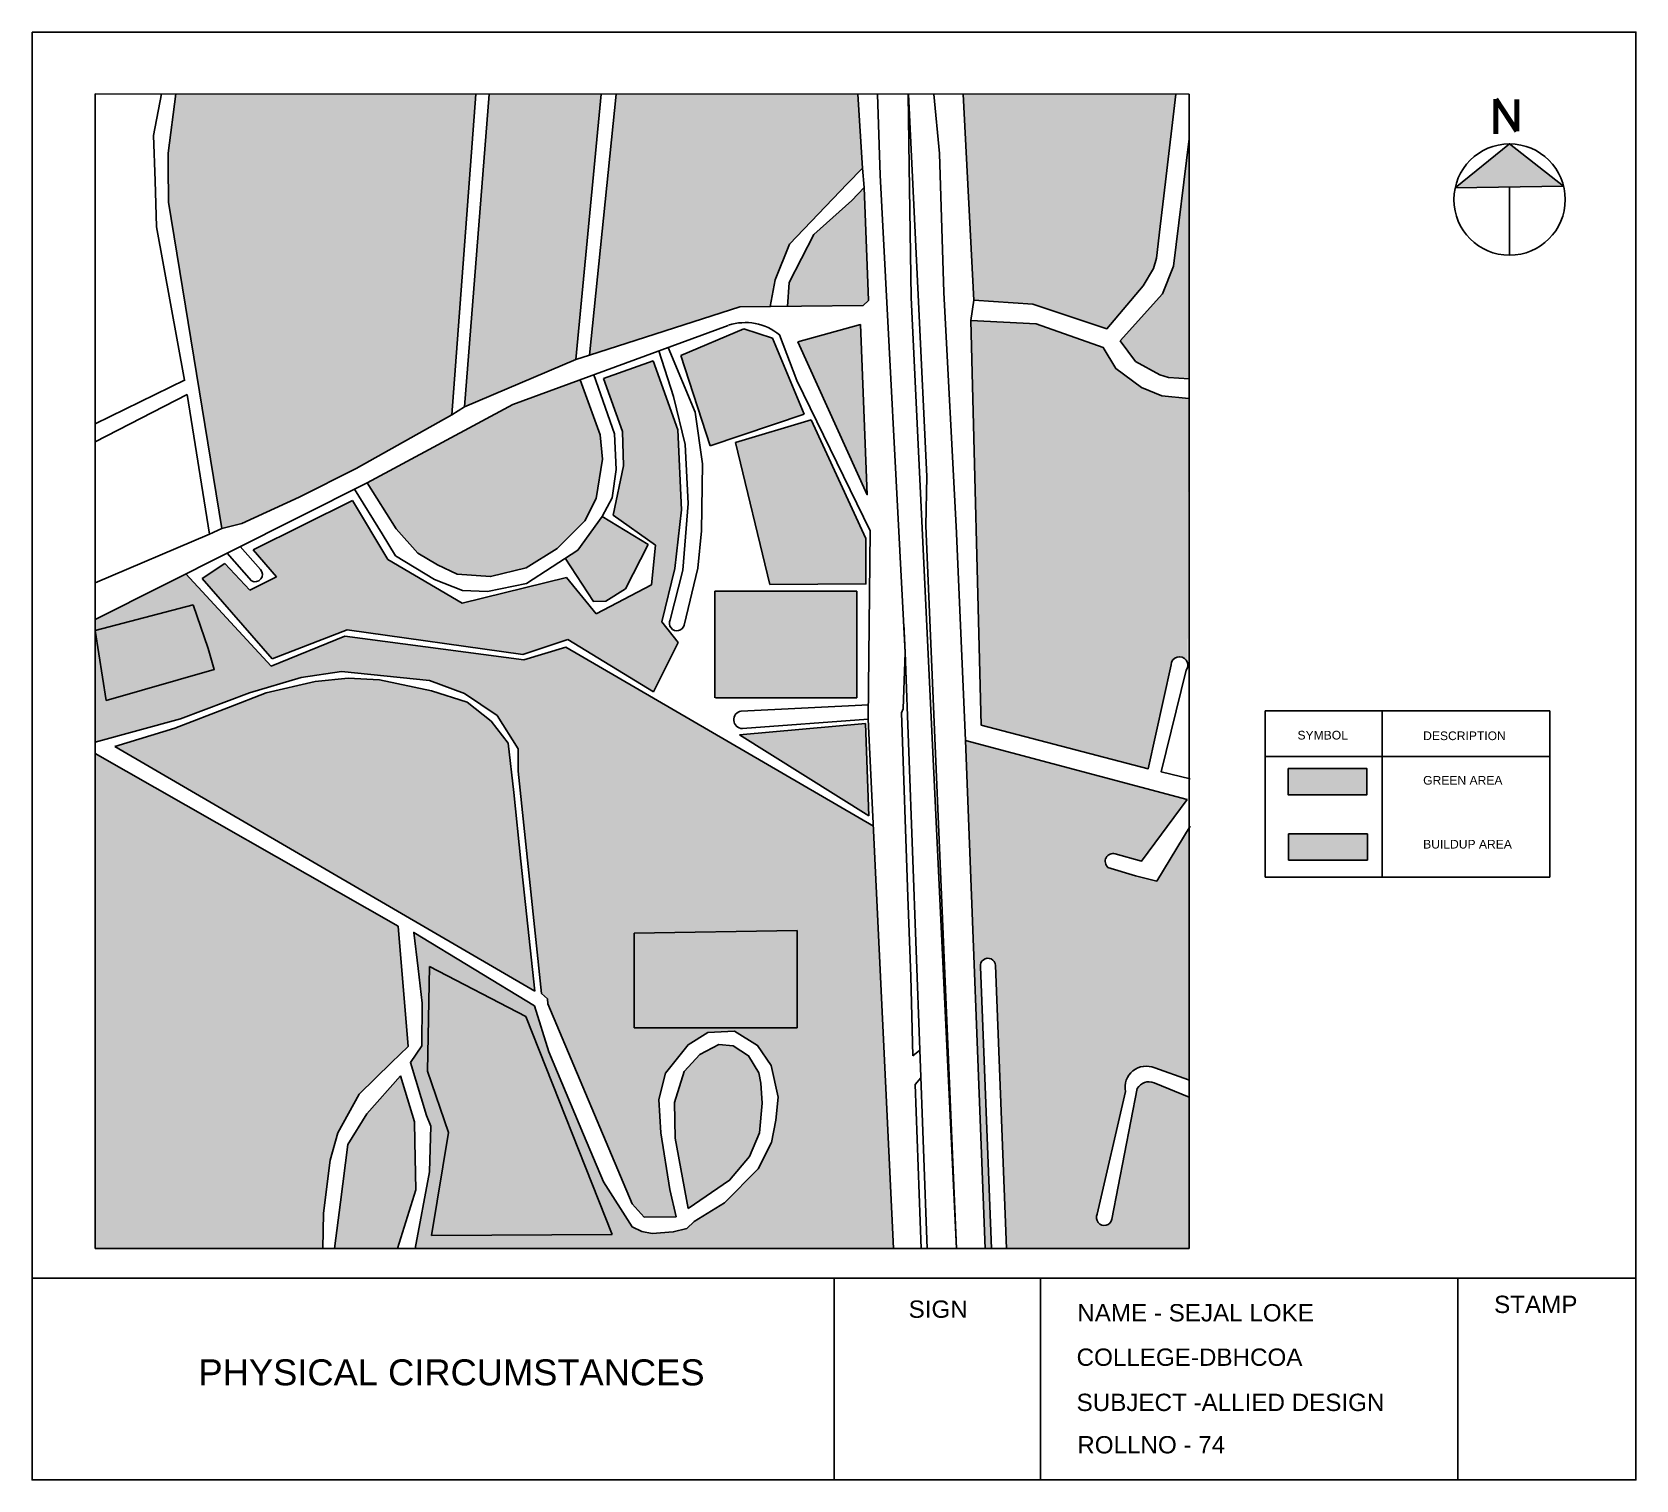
# Model space of a CAD drawing. Header units: millimetres. Extents: x -75360 to 914439, y -5036 to 71141.
# Drawn here: x 796272 to 833313, y -4866 to 28566 of the extents above; entities that cross this region are included whole.
import ezdxf

# ---------------------------------------------------------------- set-up
doc = ezdxf.new("R2010")
doc.units = ezdxf.units.MM
doc.styles.get("Standard").update_dxf_attribs({"font": 'arial.ttf'})

msp = doc.modelspace()

# ---------------------------------------------------------------- texts
at = {"attachment_point": 1}
for s, insert, char_height in [('SYMBOL', (825497, 12431), 200), ('DESCRIPTION', (828399, 12417), 200), ('GREEN AREA', (828399, 11389), 200), ('BUILDUP AREA', (828399, 9914), 200), ('SIGN', (816516, -723), 400), ('STAMP', (830038, -612), 400), ('NAME - SEJAL LOKE', (820411, -806), 400), ('COLLEGE-DBHCOA', (820395, -1832), 400), ('PHYSICAL CIRCUMSTANCES', (800115, -2082), 600), ('SUBJECT -ALLIED DESIGN', (820395, -2875), 400), ('ROLLNO - 74', (820411, -3854), 400)]:
    msp.add_mtext(s, dxfattribs=dict(at, insert=insert, char_height=char_height))

# ---------------------------------------------------------------- hatches: boundary and pattern name
at = {"true_color": 0x939598}
h = msp.add_hatch(color=252, dxfattribs=at)
h.dxf.hatch_style = 1
h.paths.add_polyline_path([(804488, 16384), (803672, 17748), (801382, 16609), (801915, 15985), (801299, 15677), (800724, 16293), (800200, 15952), (801816, 14096), (803550, 14762), (807605, 14196), (808645, 14537), (810627, 13331), (811193, 14470), (810819, 14945), (811118, 16178), (811268, 17537), (811189, 19381), (810613, 20977), (809470, 20565), (809911, 19342), (809928, 18552), (809695, 17409), (810668, 16717), (810577, 15802), (809303, 15136), (808612, 15968), (806203, 15378)])
h.paths.add_polyline_path([(809298, 17795), (809444, 18703), (809396, 19269), (808930, 20535), (807375, 19963), (804011, 18161), (804677, 17094), (805179, 16536), (805639, 16265), (806090, 16052), (806860, 15994), (807680, 16197), (808402, 16643), (809041, 17282)], flags=17)
h.paths.add_polyline_path([(799989, 15344), (797729, 14747), (797987, 13135), (800479, 13848), (800342, 14329)])
h.paths.add_polyline_path([(813941, 7823), (810174, 7760), (810174, 5573), (813941, 5573)])
h.paths.add_polyline_path([(807672, 5838), (805452, 6993), (805406, 4572), (805893, 3153), (805498, 775), (809668, 801)])
h.paths.add_polyline_path([(815319, 15655), (812039, 15655), (812039, 13194), (815319, 13194)])
h.paths.add_polyline_path([(815517, 12602), (812609, 12340), (815600, 10466)])
h.paths.add_polyline_path([(813373, 21497), (812711, 21714), (811254, 21095), (811933, 19012), (814101, 19740)])
h.paths.add_polyline_path([(815403, 21811), (813960, 21416), (815561, 17883)])
h.paths.add_polyline_path([(815097, 25060), (815448, 25425), (815343, 27133), (809764, 27135), (809146, 21103), (812620, 22219), (813315, 22227), (813433, 22848), (813761, 23667)])
h.paths.add_polyline_path([(815486, 24977), (815206, 24680), (814325, 23893), (813755, 22785), (813715, 22232), (815469, 22253), (815592, 22371)])
h.paths.add_polyline_path([(822325, 24075), (822446, 25105), (822683, 27131), (817777, 27132), (818024, 22379), (819383, 22281), (821095, 21714), (821935, 22710), (822171, 23106), (822240, 23348)])
h.paths.add_polyline_path([(822366, 20168), (821895, 20361), (821303, 20795), (821011, 21280), (819465, 21829), (817952, 21904), (818190, 12559), (822052, 11557), (822578, 13956, -0.982637), (822963, 13949), (822977, 20104)])
h.paths.add_polyline_path([(822994, 10186), (822246, 8960), (821753, 9086), (821120, 9278, -0.804471), (821287, 9590), (821892, 9419), (822948, 10848), (817829, 12209), (818281, 475), (818431, 475), (818173, 6978, -1.0475), (818523, 7013), (818779, 475), (822994, 475), (822994, 3972), (822185, 4303, 0.375622), (821798, 4171), (821212, 1154, -1.147601), (820873, 1270), (821524, 4101, -0.606709), (822200, 4646), (822994, 4365)])
h.paths.add_polyline_path([(809418, 27135), (806831, 27136), (806259, 19916), (808832, 21002)])
h.paths.add_polyline_path([(829913, -1238), (832038, -1238), (832038, -413), (829913, -413)], flags=9)
h.paths.add_polyline_path([(828334, 11076), (830266, 11076), (830266, 11489), (828334, 11489)], flags=9)
h.paths.add_polyline_path([(828327, 12104), (830336, 12104), (830336, 12516), (828327, 12516)], flags=9)
h.paths.add_polyline_path([(825434, 12119), (826699, 12119), (826699, 12531), (825434, 12531)], flags=9)
h.paths.add_polyline_path([(816391, -1349), (817957, -1349), (817957, -524), (816391, -524)], flags=9)
h.paths.add_polyline_path([(801545, -3020), (807760, -3020), (807760, -1784), (801545, -1784)], flags=9)
h.paths.add_polyline_path([(820267, -4480), (823883, -4480), (823883, -3655), (820267, -3655)], flags=9)
h.paths.add_polyline_path([(820270, -3500), (827581, -3500), (827581, -2676), (820270, -2676)], flags=9)
h.paths.add_polyline_path([(820267, -2458), (825685, -2458), (825685, -1634), (820267, -1634)], flags=9)
h.paths.add_polyline_path([(820268, -1431), (825934, -1431), (825934, -607), (820268, -607)], flags=9)
h = msp.add_hatch(color=252, dxfattribs=at)
h.dxf.hatch_style = 1
h.paths.add_polyline_path([(806523, 27136), (799590, 27138), (799417, 25768), (799417, 25480), (799419, 24641), (800654, 17105), (801120, 17215), (802441, 17823), (803756, 18491), (805966, 19725)])
h = msp.add_hatch(color=252, dxfattribs=at)
h.dxf.hatch_style = 1
h.paths.add_polyline_path([(822994, 26098), (822634, 23159), (822379, 22523), (821403, 21434), (821752, 20960), (822315, 20652), (822516, 20591), (822994, 20562)])
at = {"true_color": 0x000000}
h = msp.add_hatch(color=18, dxfattribs=at)
h.dxf.hatch_style = 1
h.paths.add_polyline_path([(830394, 25983), (829138, 24967), (831641, 25009)])
at = {"true_color": 0x139b48}
h = msp.add_hatch(color=114, dxfattribs=at)
h.dxf.hatch_style = 1
h.paths.add_polyline_path([(815704, 10228), (808600, 14362), (807630, 14073), (803492, 14619), (801794, 13926), (799823, 16054), (797729, 15001), (797729, 14747), (799989, 15344), (800342, 14329), (800479, 13848), (797987, 13135), (797729, 14747), (797729, 12168), (799701, 12709), (801290, 13306), (802489, 13662), (803415, 13803), (805448, 13591), (806258, 13296), (807013, 12787), (807496, 12014), (807496, 11498), (808036, 6368), (808173, 6246), (808181, 6124), (810133, 1508), (810407, 1204), (811147, 1211), (811000, 1843), (810794, 3149), (810748, 3920), (810901, 4524), (811423, 5182), (811878, 5463), (812492, 5496), (813028, 5167), (813339, 4703), (813501, 3971), (813448, 3440), (813352, 2928), (813041, 2314), (812263, 1532), (811562, 1100), (811393, 937), (811081, 860), (810596, 826), (810356, 874), (810130, 975), (809467, 2017), (809005, 3113), (808204, 5018), (807876, 6079), (805086, 7777), (805187, 6942), (805283, 6143), (805273, 5157), (805010, 4774), (805380, 3550), (805478, 3300), (805449, 2249), (805119, 475), (816170, 475)])
h.paths.add_polyline_path([(813941, 7823), (813941, 5573), (810174, 5573), (810174, 7760)], flags=16)
h.paths.add_polyline_path([(807672, 5838), (809668, 801), (805498, 775), (805893, 3153), (805406, 4572), (805452, 6993)], flags=16)
h.paths.add_polyline_path([(807562, 9423), (807400, 11009), (807270, 12146), (806872, 12658), (806319, 13096), (805498, 13357), (804294, 13608), (803572, 13648), (802810, 13570), (801679, 13306), (800812, 12973), (799566, 12494), (798182, 12070), (807886, 6422)], flags=17)
h.paths.add_polyline_path([(804728, 7917), (797729, 11905), (797729, 475), (802990, 475), (802999, 1297), (803154, 2520), (803332, 3147), (803828, 4038), (804573, 4769), (804956, 5145)], flags=17)
h.paths.add_polyline_path([(813132, 3835), (813103, 4297), (813055, 4533), (812818, 4929), (812464, 5157), (812134, 5189), (811697, 4955), (811335, 4567), (811112, 3849), (811122, 3028), (811426, 1401), (812382, 2054), (812842, 2602), (813072, 3148)], flags=17)
h.paths.add_polyline_path([(805115, 2946), (805107, 3403), (804782, 4464), (804007, 3589), (803565, 2876), (803394, 1544), (803258, 475), (804710, 475), (805134, 1832)], flags=17)
h.paths.add_polyline_path([(814269, 19615), (812519, 19087), (813313, 15813), (815531, 15824), (815526, 16871)])
h.paths.add_polyline_path([(810498, 16732), (809439, 17382), (808875, 16605), (808586, 16417), (809235, 15421), (809526, 15429), (809980, 15712)])
h = msp.add_hatch(color=114, dxfattribs=at)
h.dxf.hatch_style = 1
h.paths.add_polyline_path([(827100, 11561), (825281, 11561), (825281, 10955), (827100, 10955)])
at = {"true_color": 0x939598}
h = msp.add_hatch(color=252, dxfattribs=at)
h.dxf.hatch_style = 1
h.paths.add_polyline_path([(827111, 10051), (825292, 10051), (825292, 9445), (827111, 9445)])

# ---------------------------------------------------------------- linework, layer by layer
for p, q in [((797729, 27138), (822994, 27131)), ((797729, 475), (797729, 27138)), ((822994, 27131), (822994, 475)), ((815448, 25425), (815486, 24977)), ((814325, 23893), (815206, 24680)), ((821935, 22710), (822171, 23106)), ((818024, 22379), (817952, 21904)), ((811254, 21095), (812711, 21714)), ((812711, 21714), (813373, 21497)), ((813373, 21497), (814101, 19740)), ((808832, 21002), (809146, 21103)), ((809470, 20565), (810613, 20977)), ((810613, 20977), (811189, 19381)), ((811933, 19012), (811254, 21095)), ((799811, 20539), (797729, 19517)), ((809911, 19342), (809470, 20565)), ((799856, 20194), (797729, 19104)), ((805966, 19725), (806259, 19916)), ((814101, 19740), (811933, 19012)), ((809928, 18552), (809911, 19342)), ((811189, 19381), (811268, 17537)), ((809695, 17409), (809928, 18552)), ((801382, 16609), (803672, 17748)), ((803672, 17748), (804488, 16384)), ((810668, 16717), (809695, 17409)), ((811268, 17537), (811118, 16178)), ((800370, 16976), (800654, 17105)), ((800370, 16976), (797729, 15846)), ((810577, 15802), (810668, 16717)), ((801915, 15985), (801382, 16609)), ((804488, 16384), (806203, 15378)), ((800200, 15952), (800724, 16293)), ((801816, 14096), (800200, 15952)), ((800724, 16293), (801299, 15677)), ((801299, 15677), (801915, 15985)), ((806203, 15378), (808612, 15968)), ((808612, 15968), (809303, 15136)), ((811118, 16178), (810819, 14945)), ((809303, 15136), (810577, 15802)), ((812039, 15655), (815319, 15655)), ((812039, 15655), (812039, 13194)), ((815319, 15655), (815319, 13194)), ((810819, 14945), (811193, 14470)), ((803550, 14762), (801816, 14096)), ((807605, 14196), (803550, 14762)), ((808645, 14537), (807605, 14196)), ((810627, 13331), (808645, 14537)), ((811193, 14470), (810627, 13331)), ((815319, 13194), (812052, 13194)), ((812609, 12340), (815517, 12602)), ((815517, 12602), (815600, 10466)), ((827455, 12892), (827455, 9053)), ((815600, 10466), (812609, 12340)), ((824752, 11835), (831323, 11835)), ((813941, 7823), (810174, 7760)), ((813941, 5573), (813941, 7823)), ((810174, 7760), (810174, 5573)), ((805406, 4572), (805452, 6993)), ((805452, 6993), (807672, 5838)), ((807672, 5838), (809668, 801)), ((810174, 5573), (813941, 5573)), ((805893, 3153), (805406, 4572)), ((805498, 775), (805893, 3153)), ((809668, 801), (805498, 775)), ((822994, 475), (797729, 475)), ((796272, -211), (833313, -211)), ((814793, -211), (814793, -4866)), ((819564, -211), (819564, -4866)), ((829198, -211), (829198, -4866))]:
    msp.add_line(p, q)
at = {"color": 18, "lineweight": 211, "true_color": 0x000000}
for p, q in [((830076, 27016), (830076, 26217)), ((830076, 27016), (830559, 26279)), ((830559, 26279), (830559, 27009))]:
    msp.add_line(p, q, dxfattribs=at)
at = {"color": 18, "true_color": 0x000000}
for p, q in [((829138, 24967), (830394, 25983)), ((830394, 25983), (831641, 25009)), ((829138, 24967), (831641, 25009)), ((830390, 24988), (830394, 23414))]:
    msp.add_line(p, q, dxfattribs=at)
for points in [[(796272, 28566), (833313, 28566), (833313, -4866), (796272, -4866)], [(824752, 12892), (831323, 12892), (831323, 9053), (824752, 9053)], [(825281, 11561), (827100, 11561), (827100, 10955), (825281, 10955)], [(825292, 10051), (827111, 10051), (827111, 9445), (825292, 9445)]]:
    msp.add_lwpolyline(points, close=True)
for points in [[(799794, 20531), (799146, 24067), (799113, 25132), (799080, 26179), (799264, 27138)], [(799419, 24641), (799417, 25480), (799417, 25768), (799590, 27138)], [(805966, 19725), (806523, 27136)], [(808832, 21002), (806259, 19916), (806831, 27136)], [(808832, 21002), (809418, 27135)], [(815469, 22253), (812620, 22219), (809146, 21103), (809764, 27135)], [(813761, 23667), (815097, 25060), (815448, 25425), (815343, 27133)], [(816941, 475), (816439, 14240), (815862, 25265), (815794, 27133)], [(817620, 475), (816572, 22434), (816528, 25463), (816503, 27133)], [(816511, 27133), (816741, 22339), (816935, 18304), (816912, 17166), (817620, 475)], [(817095, 27132), (817227, 25762), (817331, 22551), (817617, 17147)], [(818024, 22379), (817777, 27132)], [(822171, 23106), (822240, 23348), (822325, 24075), (822446, 25105), (822684, 27135)], [(822634, 23159), (822994, 26098)], [(815206, 24680), (815486, 24977), (815592, 22371), (815469, 22253)], [(805966, 19725), (803756, 18491), (802441, 17823), (801120, 17215), (800654, 17105), (799419, 24641)], [(813715, 22232), (813755, 22785), (814325, 23893)], [(812620, 22219), (813315, 22227), (813433, 22848), (813761, 23667)], [(821403, 21434), (822379, 22523), (822634, 23159)], [(818024, 22379), (819383, 22281), (821095, 21714), (821935, 22710)], [(818190, 12559), (817952, 21904), (819465, 21829), (821011, 21280), (821303, 20795), (821895, 20361), (822366, 20168), (822990, 20103)], [(812350, 21793), (807375, 19963), (804011, 18161), (797729, 15001)], [(813960, 21416), (815403, 21811), (815561, 17883), (813960, 21416)], [(821403, 21434), (821752, 20960), (822315, 20652), (822516, 20591), (822994, 20562)], [(803720, 18015), (804354, 16983), (804667, 16473), (805564, 15929), (806215, 15672), (806789, 15652), (807688, 15832), (808875, 16605), (809439, 17382), (809672, 17814), (809760, 18462), (809726, 19288), (809243, 20650)], [(808930, 20535), (809396, 19269), (809444, 18703), (809298, 17795), (809041, 17282), (808402, 16643), (807680, 16197), (806860, 15994), (806090, 16052), (805639, 16265), (805179, 16536), (804677, 17094), (804011, 18161)], [(815585, 12699), (815624, 17049), (813937, 20521)], [(800370, 16976), (799856, 20194)], [(814269, 19615), (812519, 19087), (813313, 15813), (815531, 15824), (815526, 16871), (814269, 19615)], [(809439, 17382), (810498, 16732), (809980, 15712), (809526, 15429), (809235, 15421), (808586, 16417)], [(817616, 17166), (817829, 12209)], [(801343, 15893), (800780, 16536)], [(799823, 16054), (801794, 13926), (803492, 14619), (807630, 14073), (808600, 14362), (815704, 10228)], [(799989, 15344), (800342, 14329), (800342, 14329), (800479, 13848), (797987, 13135), (797729, 14747), (799989, 15344)], [(816391, 12937), (816439, 14240), (816405, 14905)], [(797729, 12168), (799701, 12709), (801290, 13306), (802489, 13662), (803415, 13803), (805448, 13591), (806258, 13296), (807013, 12787), (807496, 12014), (807496, 11498), (808036, 6368), (808173, 6246), (808181, 6124), (810133, 1508), (810407, 1204), (811147, 1211), (811000, 1843), (810794, 3149), (810748, 3920), (810901, 4524), (811423, 5182), (811878, 5463), (812492, 5496), (813028, 5167), (813339, 4703), (813501, 3971), (813448, 3440), (813352, 2928), (813041, 2314), (812263, 1532), (811562, 1100), (811393, 937), (811081, 860), (810596, 826), (810356, 874), (810130, 975), (809467, 2017), (809005, 3113), (808204, 5018), (807876, 6079), (805086, 7777), (805187, 6942), (805283, 6143), (805273, 5157), (805010, 4774), (805380, 3550), (805478, 3300), (805449, 2249), (805119, 475)], [(818190, 12559), (822052, 11557), (822578, 13956)], [(822925, 13835), (822352, 11483), (823022, 11320)], [(798182, 12070), (799566, 12494), (800812, 12973), (801679, 13306), (802810, 13570), (803572, 13648), (804294, 13608), (805498, 13357), (806319, 13096), (806872, 12658), (807270, 12146), (807400, 11009), (807562, 9423), (807886, 6422)], [(816170, 475), (815585, 12699)], [(816613, 4930), (816567, 6758), (816500, 8595), (816349, 12844), (816391, 12937)], [(802990, 475), (802999, 1297), (803154, 2520), (803332, 3147), (803828, 4038), (804573, 4769), (804956, 5145), (804728, 7917), (797729, 11905)], [(798182, 12070), (807886, 6422)], [(817829, 12209), (818281, 475)], [(817829, 12209), (822948, 10848)], [(818523, 7013), (818779, 475)], [(811426, 1401), (811122, 3028), (811112, 3849), (811335, 4567), (811697, 4955), (812134, 5189), (812464, 5157), (812818, 4929), (813055, 4533), (813103, 4297), (813132, 3835), (813072, 3148), (812842, 2602), (812382, 2054), (811426, 1401)], [(816613, 4930), (816774, 5060)], [(804782, 4464), (804007, 3589), (803565, 2876), (803394, 1544), (803258, 475)], [(804782, 4464), (805107, 3403), (805115, 2946), (805134, 1832), (804710, 475)], [(816668, 4263), (816797, 4420)], [(816668, 4263), (816803, 475)]]:
    msp.add_lwpolyline(points)
for points in [[(813937, 20521), (813535, 21576, 0.257785), (812358, 21796, 1.046902)], [(810964, 21283), (811589, 19792), (811753, 18599), (811734, 17053), (811647, 16187), (811335, 14875, -1.121354), (811010, 14993), (811299, 16139), (811425, 17681), (811359, 19044), (811087, 20148), (810748, 21204)], [(801078, 16686), (801547, 16155, -0.844105), (801343, 15893)], [(822578, 13956, -1.357059), (822925, 13835, 1.597727)], [(815589, 13031), (812648, 12888, 0.910234), (812676, 12482), (815585, 12699)], [(822948, 10848), (821892, 9419), (821287, 9590, 0.804471), (821120, 9278), (821753, 9086), (822246, 8960), (823022, 10232)], [(818431, 475), (818173, 6978, -1.0475), (818523, 7013, -0.571225)], [(822978, 4370), (822200, 4646, 0.606709), (821524, 4101), (820873, 1270)], [(822995, 3972), (822185, 4303, 0.375622), (821798, 4171), (821212, 1154, -1.147601), (820873, 1270, -0.607742)]]:
    msp.add_lwpolyline(points, format="xyb")
msp.add_circle((830394, 24698), 1285, dxfattribs=at)

msp.set_redraw_order([(e.dxf.handle, doc.entitydb.next_handle()) for e in msp.query("TEXT MTEXT ATTDEF DIMENSION ARC_DIMENSION")])  # texts and dimensions are drawn at this point

doc.saveas('drawing.dxf')
